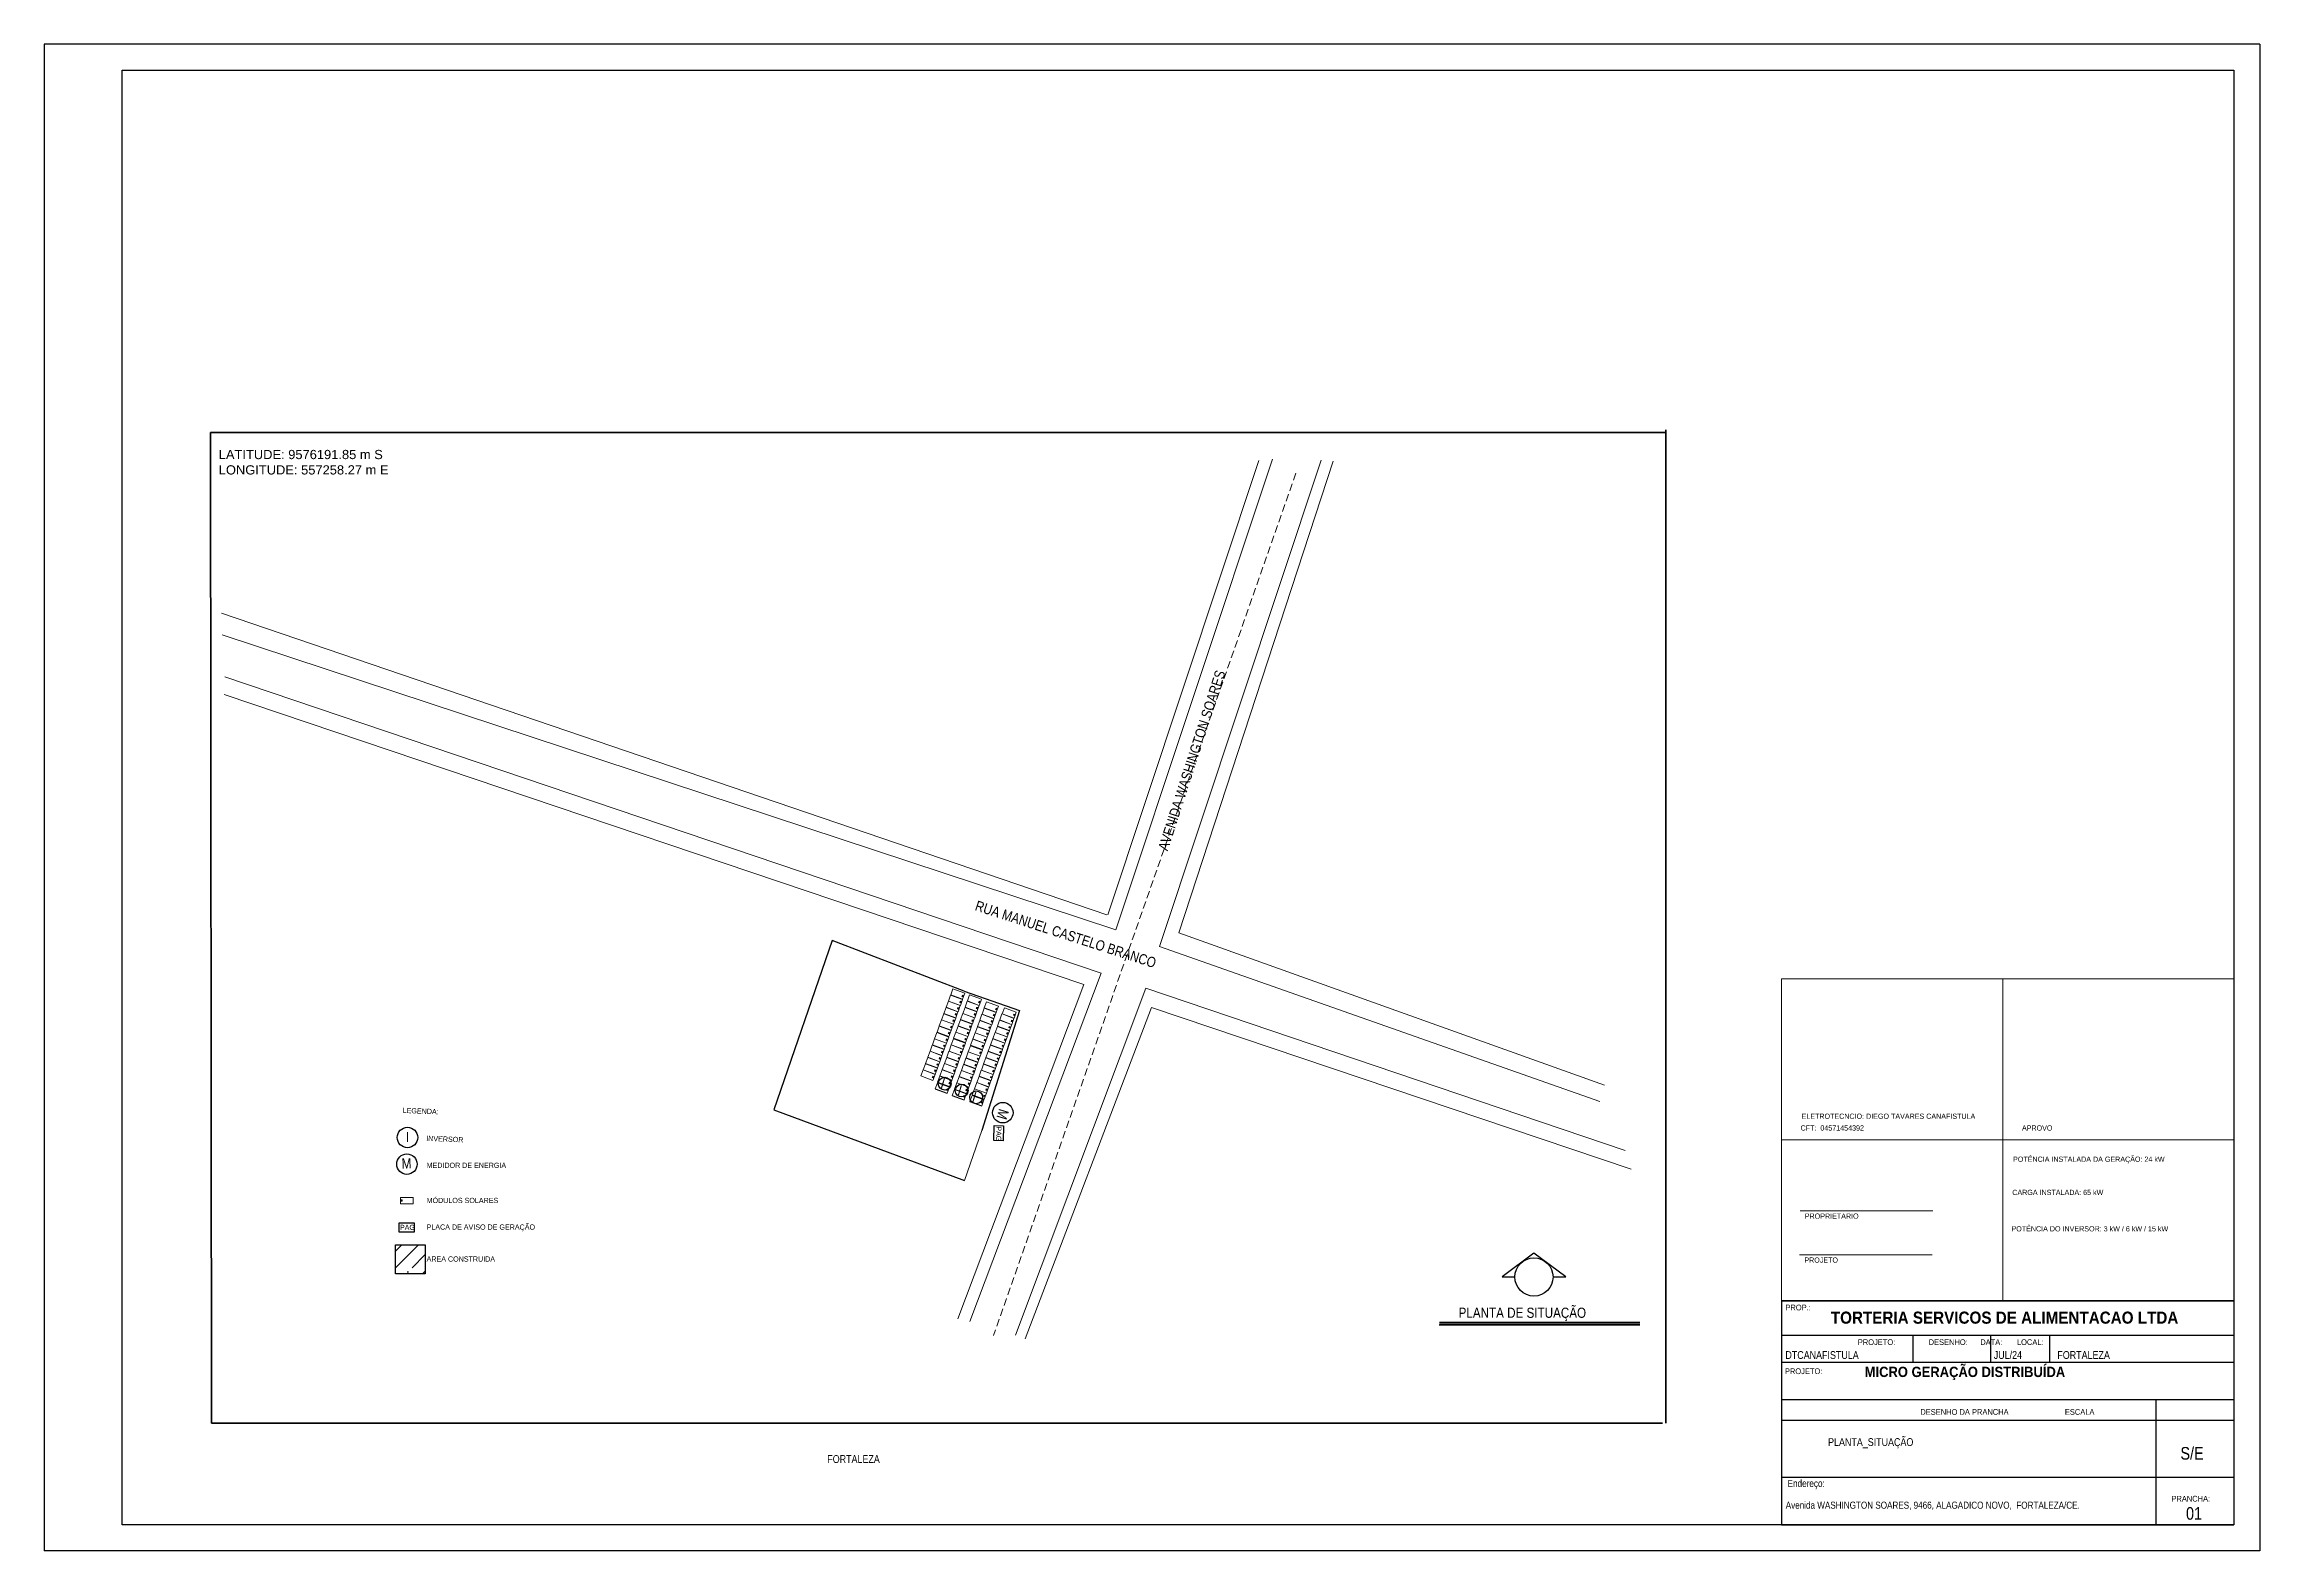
# Model space of a CAD drawing. Header units: millimetres. Extents: x -337670422 to 400479, y -429719 to 319704014.
# Drawn here: x -337668995 to -337668394, y 319703604 to 319704012 of the extents above; entities that cross this region are included whole.
import ezdxf
from ezdxf.enums import TextEntityAlignment as Align

# ---------------------------------------------------------------- set-up
doc = ezdxf.new("R2010")
doc.units = ezdxf.units.MM
doc.linetypes.add('DASHED', pattern=[0.75, 0.5, -0.25])
for name, color, linetype in [('03.el_linha_de_chamada', 1, 'Continuous'), ('Arq_Alvenaria', 7, 'Continuous'), ('CERC1', 130, 'Continuous'), ('LAYER1', 1, 'Continuous')]:
    doc.layers.add(name, color=color, linetype=linetype)
for name, color, linetype, lineweight in [('AMARELA', 2, 'Continuous', 25), ('AZUL', 5, 'Continuous', 50), ('BRANCO', 7, 'Continuous', 15), ('MAGENTA', 6, 'Continuous', 60), ('VERDE', 3, 'Continuous', 30), ('VERMELHA', 1, 'Continuous', 9)]:
    doc.layers.add(name, color=color, linetype=linetype, lineweight=lineweight)
doc.styles.add('PEQ100', font='', dxfattribs={"height": 0.15})
doc.styles.add('ROMANS', font='techl___.ttf', dxfattribs={"height": 1.5})
doc.styles.get("Standard").update_dxf_attribs({"font": 'arial.ttf'})
doc.styles.add('SWIS', font='swissbi.ttf', dxfattribs={"width": 0.9})
doc.styles.get('PEQ100').set_extended_font_data('Arial Narrow')

msp = doc.modelspace()

# ---------------------------------------------------------------- hatches: boundary and pattern name
at = {"lineweight": 15, "true_color": 0x000000}
h = msp.add_hatch(color=18, dxfattribs=at)
h.dxf.hatch_style = 1
h.paths.add_polyline_path([(-337668747.22, 319703750.77), (-337668746.99, 319703750.69), (-337668746.86, 319703751.03), (-337668747.1, 319703751.11)])
h = msp.add_hatch(color=18, dxfattribs=at)
h.dxf.hatch_style = 1
h.paths.add_polyline_path([(-337668746.61, 319703752.46), (-337668746.37, 319703752.37), (-337668746.24, 319703752.71), (-337668746.48, 319703752.8)])
h = msp.add_hatch(color=18, dxfattribs=at)
h.dxf.hatch_style = 1
h.paths.add_polyline_path([(-337668746, 319703754.12), (-337668745.76, 319703754.03), (-337668745.64, 319703754.37), (-337668745.88, 319703754.46)])
h = msp.add_hatch(color=18, dxfattribs=at)
h.dxf.hatch_style = 1
h.paths.add_polyline_path([(-337668742.1, 319703750.8), (-337668741.86, 319703750.72), (-337668741.73, 319703751.06), (-337668741.97, 319703751.14)])
h = msp.add_hatch(color=18, dxfattribs=at)
h.dxf.hatch_style = 1
h.paths.add_polyline_path([(-337668741.49, 319703752.46), (-337668741.25, 319703752.38), (-337668741.13, 319703752.72), (-337668741.37, 319703752.8)])
h = msp.add_hatch(color=18, dxfattribs=at)
h.dxf.hatch_style = 1
h.paths.add_polyline_path([(-337668749.08, 319703745.72), (-337668748.84, 319703745.63), (-337668748.72, 319703745.97), (-337668748.95, 319703746.06)])
h = msp.add_hatch(color=18, dxfattribs=at)
h.dxf.hatch_style = 1
h.paths.add_polyline_path([(-337668748.46, 319703747.4), (-337668748.22, 319703747.32), (-337668748.1, 319703747.66), (-337668748.34, 319703747.74)])
h = msp.add_hatch(color=18, dxfattribs=at)
h.dxf.hatch_style = 1
h.paths.add_polyline_path([(-337668747.84, 319703749.09), (-337668747.6, 319703749), (-337668747.48, 319703749.34), (-337668747.72, 319703749.43)])
h = msp.add_hatch(color=18, dxfattribs=at)
h.dxf.hatch_style = 1
h.paths.add_polyline_path([(-337668743.95, 319703745.75), (-337668743.71, 319703745.66), (-337668743.59, 319703746), (-337668743.83, 319703746.09)])
h = msp.add_hatch(color=18, dxfattribs=at)
h.dxf.hatch_style = 1
h.paths.add_polyline_path([(-337668743.33, 319703747.43), (-337668743.1, 319703747.35), (-337668742.97, 319703747.69), (-337668743.21, 319703747.77)])
h = msp.add_hatch(color=18, dxfattribs=at)
h.dxf.hatch_style = 1
h.paths.add_polyline_path([(-337668742.72, 319703749.12), (-337668742.48, 319703749.03), (-337668742.35, 319703749.37), (-337668742.59, 319703749.46)])
h = msp.add_hatch(color=18, dxfattribs=at)
h.dxf.hatch_style = 1
h.paths.add_polyline_path([(-337668738.73, 319703745.56), (-337668738.49, 319703745.47), (-337668738.37, 319703745.81), (-337668738.61, 319703745.9)])
h = msp.add_hatch(color=18, dxfattribs=at)
h.dxf.hatch_style = 1
h.paths.add_polyline_path([(-337668738.11, 319703747.25), (-337668737.87, 319703747.16), (-337668737.75, 319703747.5), (-337668737.99, 319703747.59)])
h = msp.add_hatch(color=18, dxfattribs=at)
h.dxf.hatch_style = 1
h.paths.add_polyline_path([(-337668737.49, 319703748.93), (-337668737.26, 319703748.84), (-337668737.13, 319703749.18), (-337668737.37, 319703749.27)])
h = msp.add_hatch(color=18, dxfattribs=at)
h.dxf.hatch_style = 1
h.paths.add_polyline_path([(-337668736.89, 319703750.59), (-337668736.65, 319703750.5), (-337668736.52, 319703750.84), (-337668736.76, 319703750.93)])
h = msp.add_hatch(color=18, dxfattribs=at)
h.dxf.hatch_style = 1
h.paths.add_polyline_path([(-337668733.29, 319703745.64), (-337668733.05, 319703745.56), (-337668732.92, 319703745.9), (-337668733.16, 319703745.98)])
h = msp.add_hatch(color=18, dxfattribs=at)
h.dxf.hatch_style = 1
h.paths.add_polyline_path([(-337668732.67, 319703747.33), (-337668732.43, 319703747.24), (-337668732.31, 319703747.58), (-337668732.54, 319703747.67)])
h = msp.add_hatch(color=18, dxfattribs=at)
h.dxf.hatch_style = 1
h.paths.add_polyline_path([(-337668732.06, 319703748.99), (-337668731.82, 319703748.9), (-337668731.7, 319703749.24), (-337668731.94, 319703749.33)])
h = msp.add_hatch(color=18, dxfattribs=at)
h.dxf.hatch_style = 1
h.paths.add_polyline_path([(-337668751.57, 319703738.9), (-337668751.33, 319703738.81), (-337668751.21, 319703739.15), (-337668751.45, 319703739.24)])
h = msp.add_hatch(color=18, dxfattribs=at)
h.dxf.hatch_style = 1
h.paths.add_polyline_path([(-337668750.95, 319703740.58), (-337668750.72, 319703740.49), (-337668750.59, 319703740.83), (-337668750.83, 319703740.92)])
h = msp.add_hatch(color=18, dxfattribs=at)
h.dxf.hatch_style = 1
h.paths.add_polyline_path([(-337668750.34, 319703742.27), (-337668750.1, 319703742.18), (-337668749.97, 319703742.52), (-337668750.21, 319703742.61)])
h = msp.add_hatch(color=18, dxfattribs=at)
h.dxf.hatch_style = 1
h.paths.add_polyline_path([(-337668749.7, 319703744.03), (-337668749.46, 319703743.95), (-337668749.33, 319703744.29), (-337668749.57, 319703744.37)])
h = msp.add_hatch(color=18, dxfattribs=at)
h.dxf.hatch_style = 1
h.paths.add_polyline_path([(-337668746.45, 319703738.93), (-337668746.21, 319703738.84), (-337668746.08, 319703739.18), (-337668746.32, 319703739.27)])
h = msp.add_hatch(color=18, dxfattribs=at)
h.dxf.hatch_style = 1
h.paths.add_polyline_path([(-337668745.83, 319703740.61), (-337668745.59, 319703740.52), (-337668745.46, 319703740.86), (-337668745.7, 319703740.95)])
h = msp.add_hatch(color=18, dxfattribs=at)
h.dxf.hatch_style = 1
h.paths.add_polyline_path([(-337668745.19, 319703742.38), (-337668744.95, 319703742.29), (-337668744.83, 319703742.63), (-337668745.06, 319703742.72)])
h = msp.add_hatch(color=18, dxfattribs=at)
h.dxf.hatch_style = 1
h.paths.add_polyline_path([(-337668744.57, 319703744.06), (-337668744.33, 319703743.98), (-337668744.21, 319703744.32), (-337668744.45, 319703744.4)])
h = msp.add_hatch(color=18, dxfattribs=at)
h.dxf.hatch_style = 1
h.paths.add_polyline_path([(-337668741.22, 319703738.74), (-337668740.99, 319703738.65), (-337668740.86, 319703738.99), (-337668741.1, 319703739.08)])
h = msp.add_hatch(color=18, dxfattribs=at)
h.dxf.hatch_style = 1
h.paths.add_polyline_path([(-337668740.59, 319703740.51), (-337668740.35, 319703740.42), (-337668740.22, 319703740.76), (-337668740.46, 319703740.85)])
h = msp.add_hatch(color=18, dxfattribs=at)
h.dxf.hatch_style = 1
h.paths.add_polyline_path([(-337668739.97, 319703742.19), (-337668739.73, 319703742.1), (-337668739.6, 319703742.44), (-337668739.84, 319703742.53)])
h = msp.add_hatch(color=18, dxfattribs=at)
h.dxf.hatch_style = 1
h.paths.add_polyline_path([(-337668739.35, 319703743.88), (-337668739.11, 319703743.79), (-337668738.99, 319703744.13), (-337668739.22, 319703744.22)])
h = msp.add_hatch(color=18, dxfattribs=at)
h.dxf.hatch_style = 1
h.paths.add_polyline_path([(-337668735.8, 319703738.91), (-337668735.56, 319703738.82), (-337668735.44, 319703739.16), (-337668735.68, 319703739.25)])
h = msp.add_hatch(color=18, dxfattribs=at)
h.dxf.hatch_style = 1
h.paths.add_polyline_path([(-337668735.14, 319703740.59), (-337668734.9, 319703740.5), (-337668734.78, 319703740.84), (-337668735.02, 319703740.93)])
h = msp.add_hatch(color=18, dxfattribs=at)
h.dxf.hatch_style = 1
h.paths.add_polyline_path([(-337668734.52, 319703742.27), (-337668734.29, 319703742.19), (-337668734.16, 319703742.53), (-337668734.4, 319703742.61)])
h = msp.add_hatch(color=18, dxfattribs=at)
h.dxf.hatch_style = 1
h.paths.add_polyline_path([(-337668733.91, 319703743.96), (-337668733.67, 319703743.87), (-337668733.54, 319703744.21), (-337668733.78, 319703744.3)])
h = msp.add_hatch(color=18, dxfattribs=at)
h.dxf.hatch_style = 1
h.paths.add_polyline_path([(-337668753.43, 319703733.84), (-337668753.19, 319703733.75), (-337668753.06, 319703734.09), (-337668753.3, 319703734.18)])
h = msp.add_hatch(color=18, dxfattribs=at)
h.dxf.hatch_style = 1
h.paths.add_polyline_path([(-337668752.81, 319703735.53), (-337668752.57, 319703735.44), (-337668752.45, 319703735.78), (-337668752.68, 319703735.87)])
h = msp.add_hatch(color=18, dxfattribs=at)
h.dxf.hatch_style = 1
h.paths.add_polyline_path([(-337668752.19, 319703737.21), (-337668751.95, 319703737.12), (-337668751.83, 319703737.46), (-337668752.07, 319703737.55)])
h = msp.add_hatch(color=18, dxfattribs=at)
h.dxf.hatch_style = 1
h.paths.add_polyline_path([(-337668748.3, 319703733.87), (-337668748.06, 319703733.78), (-337668747.94, 319703734.12), (-337668748.18, 319703734.21)])
h = msp.add_hatch(color=18, dxfattribs=at)
h.dxf.hatch_style = 1
h.paths.add_polyline_path([(-337668747.68, 319703735.56), (-337668747.44, 319703735.47), (-337668747.32, 319703735.81), (-337668747.56, 319703735.9)])
h = msp.add_hatch(color=18, dxfattribs=at)
h.dxf.hatch_style = 1
h.paths.add_polyline_path([(-337668747.06, 319703737.24), (-337668746.83, 319703737.15), (-337668746.7, 319703737.49), (-337668746.94, 319703737.58)])
h = msp.add_hatch(color=18, dxfattribs=at)
h.dxf.hatch_style = 1
h.paths.add_polyline_path([(-337668743.08, 319703733.68), (-337668742.84, 319703733.6), (-337668742.72, 319703733.94), (-337668742.95, 319703734.02)])
h = msp.add_hatch(color=18, dxfattribs=at)
h.dxf.hatch_style = 1
h.paths.add_polyline_path([(-337668742.46, 319703735.37), (-337668742.22, 319703735.28), (-337668742.1, 319703735.62), (-337668742.34, 319703735.71)])
h = msp.add_hatch(color=18, dxfattribs=at)
h.dxf.hatch_style = 1
h.paths.add_polyline_path([(-337668741.84, 319703737.05), (-337668741.6, 319703736.97), (-337668741.48, 319703737.31), (-337668741.72, 319703737.39)])
h = msp.add_hatch(color=18, dxfattribs=at)
h.dxf.hatch_style = 1
h.paths.add_polyline_path([(-337668737.68, 319703733.77), (-337668737.44, 319703733.68), (-337668737.31, 319703734.02), (-337668737.55, 319703734.11)])
h = msp.add_hatch(color=18, dxfattribs=at)
h.dxf.hatch_style = 1
h.paths.add_polyline_path([(-337668737.06, 319703735.46), (-337668736.82, 319703735.37), (-337668736.7, 319703735.71), (-337668736.93, 319703735.8)])
h = msp.add_hatch(color=18, dxfattribs=at)
h.dxf.hatch_style = 1
h.paths.add_polyline_path([(-337668736.44, 319703737.14), (-337668736.2, 319703737.05), (-337668736.08, 319703737.39), (-337668736.32, 319703737.48)])
h = msp.add_hatch(color=18, dxfattribs=at)
h.dxf.hatch_style = 1
h.paths.add_polyline_path([(-337668754.05, 319703732.16), (-337668753.81, 319703732.07), (-337668753.68, 319703732.41), (-337668753.92, 319703732.5)])
h = msp.add_hatch(color=18, dxfattribs=at)
h.dxf.hatch_style = 1
h.paths.add_polyline_path([(-337668750.19, 319703728.66), (-337668749.95, 319703728.57), (-337668749.83, 319703728.91), (-337668750.06, 319703729)])
h = msp.add_hatch(color=18, dxfattribs=at)
h.dxf.hatch_style = 1
h.paths.add_polyline_path([(-337668749.54, 319703730.5), (-337668749.3, 319703730.41), (-337668749.17, 319703730.75), (-337668749.41, 319703730.84)])
h = msp.add_hatch(color=18, dxfattribs=at)
h.dxf.hatch_style = 1
h.paths.add_polyline_path([(-337668748.92, 319703732.19), (-337668748.68, 319703732.1), (-337668748.56, 319703732.44), (-337668748.79, 319703732.53)])
h = msp.add_hatch(color=18, dxfattribs=at)
h.dxf.hatch_style = 1
h.paths.add_polyline_path([(-337668745.59, 319703726.87), (-337668745.35, 319703726.78), (-337668745.22, 319703727.12), (-337668745.46, 319703727.21)])
h = msp.add_hatch(color=18, dxfattribs=at)
h.dxf.hatch_style = 1
h.paths.add_polyline_path([(-337668744.93, 319703728.63), (-337668744.7, 319703728.54), (-337668744.57, 319703728.88), (-337668744.81, 319703728.97)])
h = msp.add_hatch(color=18, dxfattribs=at)
h.dxf.hatch_style = 1
h.paths.add_polyline_path([(-337668744.32, 319703730.31), (-337668744.08, 319703730.23), (-337668743.95, 319703730.57), (-337668744.19, 319703730.65)])
h = msp.add_hatch(color=18, dxfattribs=at)
h.dxf.hatch_style = 1
h.paths.add_polyline_path([(-337668743.7, 319703732), (-337668743.46, 319703731.91), (-337668743.33, 319703732.25), (-337668743.57, 319703732.34)])
h = msp.add_hatch(color=18, dxfattribs=at)
h.dxf.hatch_style = 1
h.paths.add_polyline_path([(-337668740.15, 319703727.03), (-337668739.91, 319703726.94), (-337668739.79, 319703727.28), (-337668740.03, 319703727.37)])
h = msp.add_hatch(color=18, dxfattribs=at)
h.dxf.hatch_style = 1
h.paths.add_polyline_path([(-337668739.53, 319703728.72), (-337668739.29, 319703728.63), (-337668739.17, 319703728.97), (-337668739.41, 319703729.06)])
h = msp.add_hatch(color=18, dxfattribs=at)
h.dxf.hatch_style = 1
h.paths.add_polyline_path([(-337668738.91, 319703730.4), (-337668738.68, 319703730.31), (-337668738.55, 319703730.65), (-337668738.79, 319703730.74)])
h = msp.add_hatch(color=18, dxfattribs=at)
h.dxf.hatch_style = 1
h.paths.add_polyline_path([(-337668738.3, 319703732.09), (-337668738.06, 319703732), (-337668737.93, 319703732.34), (-337668738.17, 319703732.43)])
h = msp.add_hatch(color=18, dxfattribs=at)
h.dxf.hatch_style = 1
h.paths.add_polyline_path([(-337668740.8, 319703725.26), (-337668740.56, 319703725.17), (-337668740.44, 319703725.51), (-337668740.68, 319703725.6)])
h = msp.add_hatch(color=18, dxfattribs=at)
h.dxf.hatch_style = 1
h.paths.add_polyline_path([(-337668897.68, 319703698.94), (-337668897.93, 319703698.94), (-337668897.93, 319703698.58), (-337668897.68, 319703698.58)])
at = {"layer": 'Arq_Alvenaria'}
h = msp.add_hatch(dxfattribs=at)
h.set_pattern_fill('ANSI35', color=256)
h.set_pattern_definition([(45, (-337674646.852, 319701130.161), (-4.490128, 4.490128), []), (45, (-337674642.362, 319701130.161), (-4.490128, 4.490128), [7.9375, -1.5875, 0, -1.5875])])
h.paths.add_polyline_path([(-337668891.4, 319703686.81), (-337668899.49, 319703686.81), (-337668899.49, 319703678.92), (-337668891.4, 319703678.92)])

# ---------------------------------------------------------------- linework, layer by layer
at = {"color": 1}
for p, q in [((-337668994.64, 319704012.18), (-337668994.64, 319703603.86)), ((-337668394.35, 319704012.18), (-337668994.64, 319704012.18)), ((-337668394.35, 319704012.18), (-337668394.35, 319703603.86)), ((-337668394.35, 319703603.86), (-337668994.64, 319703603.86))]:
    msp.add_line(p, q, dxfattribs=at)
at = {"color": 4, "lineweight": 15}
for p, q in [((-337668750.89, 319703749.46), (-337668750.29, 319703751.1)), ((-337668750.29, 319703751.1), (-337668747.07, 319703749.92)), ((-337668750.27, 319703751.15), (-337668749.67, 319703752.78)), ((-337668747.05, 319703749.96), (-337668750.27, 319703751.15)), ((-337668749.67, 319703752.78), (-337668746.45, 319703751.6)), ((-337668749.66, 319703752.83), (-337668749.06, 319703754.47)), ((-337668746.43, 319703751.65), (-337668749.66, 319703752.83)), ((-337668749.06, 319703754.47), (-337668745.83, 319703753.29)), ((-337668749.04, 319703754.52), (-337668748.44, 319703756.15)), ((-337668745.81, 319703753.33), (-337668749.04, 319703754.52)), ((-337668748.44, 319703756.15), (-337668745.21, 319703754.97)), ((-337668746.45, 319703751.6), (-337668747.05, 319703749.96)), ((-337668745.83, 319703753.29), (-337668746.43, 319703751.65)), ((-337668745.22, 319703754.97), (-337668745.82, 319703753.33)), ((-337668745.77, 319703749.49), (-337668745.16, 319703751.13)), ((-337668745.16, 319703751.13), (-337668741.94, 319703749.95)), ((-337668745.15, 319703751.18), (-337668744.55, 319703752.81)), ((-337668741.92, 319703750), (-337668745.15, 319703751.18)), ((-337668744.55, 319703752.81), (-337668741.32, 319703751.63)), ((-337668744.53, 319703752.86), (-337668743.93, 319703754.5)), ((-337668741.3, 319703751.68), (-337668744.53, 319703752.86)), ((-337668743.93, 319703754.5), (-337668740.7, 319703753.32)), ((-337668741.32, 319703751.63), (-337668741.92, 319703750)), ((-337668740.71, 319703753.31), (-337668741.31, 319703751.68)), ((-337668739.93, 319703750.99), (-337668739.32, 319703752.63)), ((-337668739.32, 319703752.63), (-337668736.1, 319703751.44)), ((-337668736.1, 319703751.44), (-337668736.71, 319703749.81)), ((-337668735.1, 319703749.39), (-337668734.5, 319703751.02)), ((-337668734.5, 319703751.02), (-337668731.27, 319703749.84)), ((-337668752.75, 319703744.41), (-337668752.15, 319703746.04)), ((-337668752.15, 319703746.04), (-337668748.92, 319703744.86)), ((-337668752.13, 319703746.09), (-337668751.53, 319703747.73)), ((-337668748.9, 319703744.91), (-337668752.13, 319703746.09)), ((-337668751.53, 319703747.73), (-337668748.3, 319703746.55)), ((-337668751.51, 319703747.78), (-337668750.91, 319703749.41)), ((-337668748.29, 319703746.59), (-337668751.51, 319703747.78)), ((-337668750.91, 319703749.41), (-337668747.69, 319703748.23)), ((-337668747.67, 319703748.28), (-337668750.89, 319703749.46)), ((-337668748.3, 319703746.55), (-337668748.9, 319703744.91)), ((-337668747.69, 319703748.23), (-337668748.29, 319703746.59)), ((-337668747.07, 319703749.92), (-337668747.67, 319703748.28)), ((-337668747.62, 319703744.44), (-337668747.02, 319703746.07)), ((-337668747.02, 319703746.07), (-337668743.8, 319703744.89)), ((-337668747, 319703746.12), (-337668746.4, 319703747.76)), ((-337668743.78, 319703744.94), (-337668747, 319703746.12)), ((-337668746.4, 319703747.76), (-337668743.18, 319703746.58)), ((-337668746.38, 319703747.81), (-337668745.78, 319703749.44)), ((-337668743.16, 319703746.63), (-337668746.38, 319703747.81)), ((-337668745.78, 319703749.44), (-337668742.56, 319703748.26)), ((-337668742.54, 319703748.31), (-337668745.77, 319703749.49)), ((-337668743.18, 319703746.58), (-337668743.78, 319703744.94)), ((-337668742.56, 319703748.26), (-337668743.16, 319703746.63)), ((-337668741.94, 319703749.95), (-337668742.54, 319703748.31)), ((-337668742.4, 319703744.25), (-337668741.8, 319703745.89)), ((-337668741.8, 319703745.89), (-337668738.57, 319703744.7)), ((-337668741.78, 319703745.94), (-337668741.18, 319703747.57)), ((-337668738.56, 319703744.75), (-337668741.78, 319703745.94)), ((-337668741.18, 319703747.57), (-337668737.95, 319703746.39)), ((-337668741.16, 319703747.62), (-337668740.56, 319703749.26)), ((-337668737.94, 319703746.44), (-337668741.16, 319703747.62)), ((-337668740.56, 319703749.26), (-337668737.34, 319703748.07)), ((-337668740.54, 319703749.31), (-337668739.94, 319703750.94)), ((-337668737.32, 319703748.12), (-337668740.54, 319703749.31)), ((-337668739.94, 319703750.94), (-337668736.72, 319703749.76)), ((-337668736.7, 319703749.81), (-337668739.93, 319703750.99)), ((-337668737.95, 319703746.39), (-337668738.56, 319703744.75)), ((-337668737.34, 319703748.07), (-337668737.94, 319703746.44)), ((-337668736.72, 319703749.76), (-337668737.32, 319703748.12)), ((-337668737, 319703744.34), (-337668736.4, 319703745.97)), ((-337668736.4, 319703745.97), (-337668733.17, 319703744.79)), ((-337668736.38, 319703746.02), (-337668735.78, 319703747.66)), ((-337668733.15, 319703744.84), (-337668736.38, 319703746.02)), ((-337668735.78, 319703747.66), (-337668732.55, 319703746.48)), ((-337668735.76, 319703747.71), (-337668735.16, 319703749.34)), ((-337668732.54, 319703746.52), (-337668735.76, 319703747.71)), ((-337668735.12, 319703749.34), (-337668731.89, 319703748.16)), ((-337668731.87, 319703748.21), (-337668735.1, 319703749.39)), ((-337668732.51, 319703746.47), (-337668733.11, 319703744.84)), ((-337668731.89, 319703748.16), (-337668732.49, 319703746.52)), ((-337668731.28, 319703749.84), (-337668731.88, 319703748.2)), ((-337668755.24, 319703737.59), (-337668754.64, 319703739.22)), ((-337668754.64, 319703739.22), (-337668751.42, 319703738.04)), ((-337668754.62, 319703739.27), (-337668754.02, 319703740.91)), ((-337668751.4, 319703738.09), (-337668754.62, 319703739.27)), ((-337668754.02, 319703740.91), (-337668750.8, 319703739.72)), ((-337668754, 319703740.96), (-337668753.4, 319703742.59)), ((-337668750.78, 319703739.77), (-337668754, 319703740.96)), ((-337668753.4, 319703742.59), (-337668750.18, 319703741.41)), ((-337668753.39, 319703742.64), (-337668752.79, 319703744.28)), ((-337668750.16, 319703741.46), (-337668753.39, 319703742.64)), ((-337668752.79, 319703744.28), (-337668749.56, 319703743.09)), ((-337668749.52, 319703743.22), (-337668752.75, 319703744.41)), ((-337668750.8, 319703739.72), (-337668751.4, 319703738.09)), ((-337668750.18, 319703741.41), (-337668750.78, 319703739.77)), ((-337668749.56, 319703743.09), (-337668750.16, 319703741.46)), ((-337668750.11, 319703737.62), (-337668749.51, 319703739.25)), ((-337668748.92, 319703744.86), (-337668749.52, 319703743.22)), ((-337668749.51, 319703739.25), (-337668746.29, 319703738.07)), ((-337668749.5, 319703739.3), (-337668748.9, 319703740.94)), ((-337668746.27, 319703738.12), (-337668749.5, 319703739.3)), ((-337668748.9, 319703740.94), (-337668745.67, 319703739.75)), ((-337668748.88, 319703740.99), (-337668748.28, 319703742.62)), ((-337668745.65, 319703739.8), (-337668748.88, 319703740.99)), ((-337668748.28, 319703742.62), (-337668745.05, 319703741.44)), ((-337668748.24, 319703742.75), (-337668747.64, 319703744.39)), ((-337668745.01, 319703741.57), (-337668748.24, 319703742.75)), ((-337668747.64, 319703744.39), (-337668744.41, 319703743.21)), ((-337668744.4, 319703743.25), (-337668747.62, 319703744.44)), ((-337668745.67, 319703739.75), (-337668746.27, 319703738.12)), ((-337668745.05, 319703741.44), (-337668745.65, 319703739.8)), ((-337668744.41, 319703743.21), (-337668745.01, 319703741.57)), ((-337668744.89, 319703737.43), (-337668744.29, 319703739.06)), ((-337668743.8, 319703744.89), (-337668744.4, 319703743.25)), ((-337668744.29, 319703739.06), (-337668741.07, 319703737.88)), ((-337668744.27, 319703739.11), (-337668743.67, 319703740.75)), ((-337668741.05, 319703737.93), (-337668744.27, 319703739.11)), ((-337668743.67, 319703740.75), (-337668740.45, 319703739.57)), ((-337668743.64, 319703740.88), (-337668743.04, 319703742.52)), ((-337668740.41, 319703739.7), (-337668743.64, 319703740.88)), ((-337668743.04, 319703742.52), (-337668739.81, 319703741.33)), ((-337668743.02, 319703742.57), (-337668742.42, 319703744.2)), ((-337668739.79, 319703741.38), (-337668743.02, 319703742.57)), ((-337668742.42, 319703744.2), (-337668739.19, 319703743.02)), ((-337668739.17, 319703743.07), (-337668742.4, 319703744.25)), ((-337668740.45, 319703739.57), (-337668741.05, 319703737.93)), ((-337668739.81, 319703741.33), (-337668740.41, 319703739.7)), ((-337668739.19, 319703743.02), (-337668739.79, 319703741.38)), ((-337668739.49, 319703737.52), (-337668738.89, 319703739.15)), ((-337668738.57, 319703744.7), (-337668739.17, 319703743.07)), ((-337668738.89, 319703739.15), (-337668735.67, 319703737.97)), ((-337668738.85, 319703739.28), (-337668738.25, 319703740.92)), ((-337668735.63, 319703738.1), (-337668738.85, 319703739.28)), ((-337668738.25, 319703740.92), (-337668735.03, 319703739.73)), ((-337668738.23, 319703740.97), (-337668737.63, 319703742.6)), ((-337668735.01, 319703739.78), (-337668738.23, 319703740.97)), ((-337668737.63, 319703742.6), (-337668734.41, 319703741.42)), ((-337668737.62, 319703742.65), (-337668737.02, 319703744.29)), ((-337668734.39, 319703741.47), (-337668737.62, 319703742.65)), ((-337668737.02, 319703744.29), (-337668733.79, 319703743.11)), ((-337668733.77, 319703743.15), (-337668737, 319703744.34)), ((-337668734.99, 319703739.73), (-337668735.59, 319703738.09)), ((-337668734.37, 319703741.42), (-337668734.97, 319703739.78)), ((-337668733.75, 319703743.1), (-337668734.35, 319703741.47)), ((-337668733.13, 319703744.79), (-337668733.73, 319703743.15)), ((-337668757.1, 319703732.53), (-337668756.5, 319703734.17)), ((-337668756.5, 319703734.17), (-337668753.27, 319703732.98)), ((-337668756.48, 319703734.22), (-337668755.88, 319703735.85)), ((-337668753.25, 319703733.03), (-337668756.48, 319703734.22)), ((-337668755.88, 319703735.85), (-337668752.65, 319703734.67)), ((-337668755.86, 319703735.9), (-337668755.26, 319703737.54)), ((-337668752.63, 319703734.72), (-337668755.86, 319703735.9)), ((-337668755.26, 319703737.54), (-337668752.03, 319703736.35)), ((-337668752.02, 319703736.4), (-337668755.24, 319703737.59)), ((-337668752.65, 319703734.67), (-337668753.25, 319703733.03)), ((-337668752.03, 319703736.35), (-337668752.63, 319703734.72)), ((-337668751.42, 319703738.04), (-337668752.02, 319703736.4)), ((-337668751.97, 319703732.56), (-337668751.37, 319703734.2)), ((-337668751.37, 319703734.2), (-337668748.14, 319703733.01)), ((-337668751.35, 319703734.25), (-337668750.75, 319703735.88)), ((-337668748.13, 319703733.06), (-337668751.35, 319703734.25)), ((-337668750.75, 319703735.88), (-337668747.53, 319703734.7)), ((-337668750.73, 319703735.93), (-337668750.13, 319703737.57)), ((-337668747.51, 319703734.75), (-337668750.73, 319703735.93)), ((-337668750.13, 319703737.57), (-337668746.91, 319703736.38)), ((-337668746.89, 319703736.43), (-337668750.11, 319703737.62)), ((-337668748.14, 319703733.01), (-337668748.74, 319703731.38)), ((-337668747.53, 319703734.7), (-337668748.13, 319703733.06)), ((-337668746.91, 319703736.38), (-337668747.51, 319703734.75)), ((-337668746.29, 319703738.07), (-337668746.89, 319703736.43)), ((-337668746.75, 319703732.37), (-337668746.15, 319703734.01)), ((-337668746.15, 319703734.01), (-337668742.92, 319703732.83)), ((-337668746.13, 319703734.06), (-337668745.53, 319703735.69)), ((-337668742.9, 319703732.88), (-337668746.13, 319703734.06)), ((-337668745.53, 319703735.69), (-337668742.3, 319703734.51)), ((-337668745.51, 319703735.74), (-337668744.91, 319703737.38)), ((-337668742.29, 319703734.56), (-337668745.51, 319703735.74)), ((-337668744.91, 319703737.38), (-337668741.69, 319703736.2)), ((-337668741.67, 319703736.25), (-337668744.89, 319703737.43)), ((-337668742.3, 319703734.51), (-337668742.9, 319703732.88)), ((-337668741.69, 319703736.2), (-337668742.29, 319703734.56)), ((-337668741.07, 319703737.88), (-337668741.67, 319703736.25)), ((-337668741.35, 319703732.46), (-337668740.75, 319703734.1)), ((-337668740.75, 319703734.1), (-337668737.52, 319703732.91)), ((-337668740.73, 319703734.15), (-337668740.13, 319703735.78)), ((-337668737.5, 319703732.96), (-337668740.73, 319703734.15)), ((-337668740.13, 319703735.78), (-337668736.9, 319703734.6)), ((-337668740.11, 319703735.83), (-337668739.51, 319703737.47)), ((-337668736.88, 319703734.65), (-337668740.11, 319703735.83)), ((-337668739.51, 319703737.47), (-337668736.28, 319703736.28)), ((-337668736.27, 319703736.33), (-337668739.49, 319703737.52)), ((-337668736.9, 319703734.6), (-337668737.5, 319703732.96)), ((-337668736.28, 319703736.28), (-337668736.88, 319703734.65)), ((-337668735.67, 319703737.97), (-337668736.27, 319703736.33)), ((-337668753.87, 319703731.35), (-337668757.1, 319703732.53)), ((-337668753.27, 319703732.98), (-337668753.87, 319703731.35)), ((-337668753.25, 319703728.94), (-337668750.02, 319703727.76)), ((-337668753.24, 319703729.04), (-337668752.64, 319703730.67)), ((-337668750.01, 319703727.85), (-337668753.24, 319703729.04)), ((-337668752.64, 319703730.67), (-337668749.41, 319703729.49)), ((-337668752.6, 319703730.78), (-337668749.37, 319703729.6)), ((-337668752.59, 319703730.88), (-337668751.99, 319703732.51)), ((-337668749.36, 319703729.69), (-337668752.59, 319703730.88)), ((-337668751.99, 319703732.51), (-337668748.76, 319703731.33)), ((-337668748.74, 319703731.38), (-337668751.97, 319703732.56)), ((-337668749.41, 319703729.49), (-337668750.01, 319703727.85)), ((-337668748.76, 319703731.33), (-337668749.36, 319703729.69)), ((-337668748.65, 319703727.15), (-337668745.42, 319703725.97)), ((-337668748.64, 319703727.25), (-337668748.03, 319703728.88)), ((-337668745.41, 319703726.06), (-337668748.64, 319703727.25)), ((-337668748.03, 319703728.88), (-337668744.81, 319703727.7)), ((-337668748, 319703728.91), (-337668744.77, 319703727.72)), ((-337668747.98, 319703729), (-337668747.38, 319703730.64)), ((-337668744.76, 319703727.82), (-337668747.98, 319703729)), ((-337668747.38, 319703730.64), (-337668744.16, 319703729.46)), ((-337668747.37, 319703730.69), (-337668746.77, 319703732.32)), ((-337668744.14, 319703729.5), (-337668747.37, 319703730.69)), ((-337668746.77, 319703732.32), (-337668743.54, 319703731.14)), ((-337668743.52, 319703731.19), (-337668746.75, 319703732.37)), ((-337668744.81, 319703727.7), (-337668745.41, 319703726.06)), ((-337668744.16, 319703729.46), (-337668744.76, 319703727.82)), ((-337668743.54, 319703731.14), (-337668744.14, 319703729.5)), ((-337668743.85, 319703725.63), (-337668743.25, 319703727.27)), ((-337668742.92, 319703732.83), (-337668743.52, 319703731.19)), ((-337668743.25, 319703727.27), (-337668740.03, 319703726.08)), ((-337668743.2, 319703727.41), (-337668742.6, 319703729.04)), ((-337668739.98, 319703726.22), (-337668743.2, 319703727.41)), ((-337668742.6, 319703729.04), (-337668739.38, 319703727.86)), ((-337668742.58, 319703729.09), (-337668741.98, 319703730.73)), ((-337668739.36, 319703727.91), (-337668742.58, 319703729.09)), ((-337668741.98, 319703730.73), (-337668738.76, 319703729.54)), ((-337668741.96, 319703730.78), (-337668741.36, 319703732.41)), ((-337668738.74, 319703729.59), (-337668741.96, 319703730.78)), ((-337668741.36, 319703732.41), (-337668738.14, 319703731.23)), ((-337668738.12, 319703731.28), (-337668741.35, 319703732.46)), ((-337668739.38, 319703727.86), (-337668739.98, 319703726.22)), ((-337668738.76, 319703729.54), (-337668739.36, 319703727.91)), ((-337668738.14, 319703731.23), (-337668738.74, 319703729.59)), ((-337668737.52, 319703732.91), (-337668738.12, 319703731.28)), ((-337668743.86, 319703725.54), (-337668740.64, 319703724.35)), ((-337668740.63, 319703724.45), (-337668743.85, 319703725.63)), ((-337668740.03, 319703726.08), (-337668740.63, 319703724.45)), ((-337668898.12, 319703697.9), (-337668898.12, 319703699.64)), ((-337668898.12, 319703699.64), (-337668894.69, 319703699.64)), ((-337668894.69, 319703697.9), (-337668898.12, 319703697.9)), ((-337668894.69, 319703699.64), (-337668894.69, 319703697.9))]:
    msp.add_line(p, q, dxfattribs=at)
for p, q in [((-337668745.41, 319703755.48), (-337668730.37, 319703750.3)), ((-337668730.37, 319703750.3), (-337668740.6, 319703717.8))]:
    msp.add_line(p, q)
at = {"color": 177, "lineweight": 15, "true_color": 0x293189}
for points in [[(-337668747.22, 319703750.77), (-337668747.1, 319703751.11), (-337668746.86, 319703751.03), (-337668746.99, 319703750.69)], [(-337668746.61, 319703752.46), (-337668746.48, 319703752.8), (-337668746.24, 319703752.71), (-337668746.37, 319703752.37)], [(-337668746, 319703754.12), (-337668745.88, 319703754.46), (-337668745.64, 319703754.37), (-337668745.76, 319703754.03)], [(-337668742.1, 319703750.8), (-337668741.97, 319703751.14), (-337668741.73, 319703751.06), (-337668741.86, 319703750.72)], [(-337668741.49, 319703752.46), (-337668741.37, 319703752.8), (-337668741.13, 319703752.72), (-337668741.25, 319703752.38)], [(-337668749.08, 319703745.72), (-337668748.95, 319703746.06), (-337668748.72, 319703745.97), (-337668748.84, 319703745.63)], [(-337668748.46, 319703747.4), (-337668748.34, 319703747.74), (-337668748.1, 319703747.66), (-337668748.22, 319703747.32)], [(-337668747.84, 319703749.09), (-337668747.72, 319703749.43), (-337668747.48, 319703749.34), (-337668747.6, 319703749)], [(-337668743.95, 319703745.75), (-337668743.83, 319703746.09), (-337668743.59, 319703746), (-337668743.71, 319703745.66)], [(-337668743.33, 319703747.43), (-337668743.21, 319703747.77), (-337668742.97, 319703747.69), (-337668743.1, 319703747.35)], [(-337668742.72, 319703749.12), (-337668742.59, 319703749.46), (-337668742.35, 319703749.37), (-337668742.48, 319703749.03)], [(-337668738.73, 319703745.56), (-337668738.61, 319703745.9), (-337668738.37, 319703745.81), (-337668738.49, 319703745.47)], [(-337668738.11, 319703747.25), (-337668737.99, 319703747.59), (-337668737.75, 319703747.5), (-337668737.87, 319703747.16)], [(-337668737.49, 319703748.93), (-337668737.37, 319703749.27), (-337668737.13, 319703749.18), (-337668737.26, 319703748.84)], [(-337668736.89, 319703750.59), (-337668736.76, 319703750.93), (-337668736.52, 319703750.84), (-337668736.65, 319703750.5)], [(-337668733.29, 319703745.64), (-337668733.16, 319703745.98), (-337668732.92, 319703745.9), (-337668733.05, 319703745.56)], [(-337668732.67, 319703747.33), (-337668732.54, 319703747.67), (-337668732.31, 319703747.58), (-337668732.43, 319703747.24)], [(-337668732.06, 319703748.99), (-337668731.94, 319703749.33), (-337668731.7, 319703749.24), (-337668731.82, 319703748.9)], [(-337668751.57, 319703738.9), (-337668751.45, 319703739.24), (-337668751.21, 319703739.15), (-337668751.33, 319703738.81)], [(-337668750.95, 319703740.58), (-337668750.83, 319703740.92), (-337668750.59, 319703740.83), (-337668750.72, 319703740.49)], [(-337668750.34, 319703742.27), (-337668750.21, 319703742.61), (-337668749.97, 319703742.52), (-337668750.1, 319703742.18)], [(-337668749.7, 319703744.03), (-337668749.57, 319703744.37), (-337668749.33, 319703744.29), (-337668749.46, 319703743.95)], [(-337668746.45, 319703738.93), (-337668746.32, 319703739.27), (-337668746.08, 319703739.18), (-337668746.21, 319703738.84)], [(-337668745.83, 319703740.61), (-337668745.7, 319703740.95), (-337668745.46, 319703740.86), (-337668745.59, 319703740.52)], [(-337668745.19, 319703742.38), (-337668745.06, 319703742.72), (-337668744.83, 319703742.63), (-337668744.95, 319703742.29)], [(-337668744.57, 319703744.06), (-337668744.45, 319703744.4), (-337668744.21, 319703744.32), (-337668744.33, 319703743.98)], [(-337668741.22, 319703738.74), (-337668741.1, 319703739.08), (-337668740.86, 319703738.99), (-337668740.99, 319703738.65)], [(-337668740.59, 319703740.51), (-337668740.46, 319703740.85), (-337668740.22, 319703740.76), (-337668740.35, 319703740.42)], [(-337668739.97, 319703742.19), (-337668739.84, 319703742.53), (-337668739.6, 319703742.44), (-337668739.73, 319703742.1)], [(-337668739.35, 319703743.88), (-337668739.22, 319703744.22), (-337668738.99, 319703744.13), (-337668739.11, 319703743.79)], [(-337668735.8, 319703738.91), (-337668735.68, 319703739.25), (-337668735.44, 319703739.16), (-337668735.56, 319703738.82)], [(-337668735.14, 319703740.59), (-337668735.02, 319703740.93), (-337668734.78, 319703740.84), (-337668734.9, 319703740.5)], [(-337668734.52, 319703742.27), (-337668734.4, 319703742.61), (-337668734.16, 319703742.53), (-337668734.29, 319703742.19)], [(-337668733.91, 319703743.96), (-337668733.78, 319703744.3), (-337668733.54, 319703744.21), (-337668733.67, 319703743.87)], [(-337668753.43, 319703733.84), (-337668753.3, 319703734.18), (-337668753.06, 319703734.09), (-337668753.19, 319703733.75)], [(-337668752.81, 319703735.53), (-337668752.68, 319703735.87), (-337668752.45, 319703735.78), (-337668752.57, 319703735.44)], [(-337668752.19, 319703737.21), (-337668752.07, 319703737.55), (-337668751.83, 319703737.46), (-337668751.95, 319703737.12)], [(-337668748.3, 319703733.87), (-337668748.18, 319703734.21), (-337668747.94, 319703734.12), (-337668748.06, 319703733.78)], [(-337668747.68, 319703735.56), (-337668747.56, 319703735.9), (-337668747.32, 319703735.81), (-337668747.44, 319703735.47)], [(-337668747.06, 319703737.24), (-337668746.94, 319703737.58), (-337668746.7, 319703737.49), (-337668746.83, 319703737.15)], [(-337668743.08, 319703733.68), (-337668742.95, 319703734.02), (-337668742.72, 319703733.94), (-337668742.84, 319703733.6)], [(-337668742.46, 319703735.37), (-337668742.34, 319703735.71), (-337668742.1, 319703735.62), (-337668742.22, 319703735.28)], [(-337668741.84, 319703737.05), (-337668741.72, 319703737.39), (-337668741.48, 319703737.31), (-337668741.6, 319703736.97)], [(-337668737.68, 319703733.77), (-337668737.55, 319703734.11), (-337668737.31, 319703734.02), (-337668737.44, 319703733.68)], [(-337668737.06, 319703735.46), (-337668736.93, 319703735.8), (-337668736.7, 319703735.71), (-337668736.82, 319703735.37)], [(-337668736.44, 319703737.14), (-337668736.32, 319703737.48), (-337668736.08, 319703737.39), (-337668736.2, 319703737.05)], [(-337668754.05, 319703732.16), (-337668753.92, 319703732.5), (-337668753.68, 319703732.41), (-337668753.81, 319703732.07)], [(-337668750.19, 319703728.66), (-337668750.06, 319703729), (-337668749.83, 319703728.91), (-337668749.95, 319703728.57)], [(-337668749.54, 319703730.5), (-337668749.41, 319703730.84), (-337668749.17, 319703730.75), (-337668749.3, 319703730.41)], [(-337668748.92, 319703732.19), (-337668748.79, 319703732.53), (-337668748.56, 319703732.44), (-337668748.68, 319703732.1)], [(-337668745.59, 319703726.87), (-337668745.46, 319703727.21), (-337668745.22, 319703727.12), (-337668745.35, 319703726.78)], [(-337668744.93, 319703728.63), (-337668744.81, 319703728.97), (-337668744.57, 319703728.88), (-337668744.7, 319703728.54)], [(-337668744.32, 319703730.31), (-337668744.19, 319703730.65), (-337668743.95, 319703730.57), (-337668744.08, 319703730.23)], [(-337668743.7, 319703732), (-337668743.57, 319703732.34), (-337668743.33, 319703732.25), (-337668743.46, 319703731.91)], [(-337668740.15, 319703727.03), (-337668740.03, 319703727.37), (-337668739.79, 319703727.28), (-337668739.91, 319703726.94)], [(-337668739.53, 319703728.72), (-337668739.41, 319703729.06), (-337668739.17, 319703728.97), (-337668739.29, 319703728.63)], [(-337668738.91, 319703730.4), (-337668738.79, 319703730.74), (-337668738.55, 319703730.65), (-337668738.68, 319703730.31)], [(-337668738.3, 319703732.09), (-337668738.17, 319703732.43), (-337668737.93, 319703732.34), (-337668738.06, 319703732)], [(-337668740.8, 319703725.26), (-337668740.68, 319703725.6), (-337668740.44, 319703725.51), (-337668740.56, 319703725.17)], [(-337668897.68, 319703698.94), (-337668897.68, 319703698.58), (-337668897.93, 319703698.58), (-337668897.93, 319703698.94)]]:
    msp.add_lwpolyline(points, close=True, dxfattribs=at)
at = {"layer": '03.el_linha_de_chamada'}
for centre, radius in [((-337668750.66, 319703730.45), 1.74), ((-337668746.05, 319703728.58), 1.74), ((-337668742.12, 319703726.76), 1.74), ((-337668734.93, 319703722.59), 2.77), ((-337668896.24, 319703715.86), 2.77), ((-337668896.39, 319703708.64), 2.77)]:
    msp.add_circle(centre, radius, dxfattribs=at)
at = {"layer": 'AMARELA'}
msp.add_line((-337668401.39, 319703610.9), (-337668523.89, 319703610.9), dxfattribs=at)
for points in [[(-337668734.76, 319703719.04), (-337668734.83, 319703715), (-337668737.31, 319703715.04), (-337668737.23, 319703719.09)], [(-337668898.45, 319703692.71), (-337668894.41, 319703692.71), (-337668894.41, 319703690.23), (-337668898.45, 319703690.23)]]:
    msp.add_lwpolyline(points, close=True, dxfattribs=at)
at = {"layer": 'Arq_Alvenaria'}
msp.add_lwpolyline([(-337668899.49, 319703686.81), (-337668891.4, 319703686.81), (-337668891.4, 319703678.92), (-337668899.49, 319703678.92)], close=True, dxfattribs=at)
at = {"layer": 'BRANCO', "color": 0, "linetype": 'DASHED', "ltscale": 4}
msp.add_line((-337668655.49, 319703895.9), (-337668737.45, 319703662.16), dxfattribs=at)
at = {"layer": 'BRANCO', "linetype": 'Continuous'}
msp.add_line((-337668740.6, 319703717.8), (-337668745.28, 319703704.22), dxfattribs=at)
at = {"layer": 'CERC1'}
for p, q in [((-337668781.12, 319703769.26), (-337668796.93, 319703723.34)), ((-337668745.41, 319703755.48), (-337668781.12, 319703769.26)), ((-337668796.93, 319703723.34), (-337668745.28, 319703704.22))]:
    msp.add_line(p, q, dxfattribs=at)
at = {"layer": 'LAYER1'}
for p, q in [((-337668973.52, 319703610.9), (-337668973.52, 319704005.14)), ((-337668973.52, 319704005.14), (-337668401.39, 319704005.14)), ((-337668401.39, 319704005.14), (-337668401.39, 319703610.9)), ((-337668488.69, 319703610.9), (-337668973.52, 319703610.9))]:
    msp.add_line(p, q, dxfattribs=at)
at = {"layer": 'MAGENTA'}
for p, q in [((-337668555.3, 319703907.68), (-337668555.3, 319703638.47)), ((-337668949.37, 319703638.47), (-337668949.59, 319703906.99)), ((-337668949.59, 319703906.99), (-337668555.3, 319703906.97)), ((-337668401.39, 319703671.58), (-337668523.89, 319703671.58)), ((-337668556.19, 319703638.47), (-337668949.37, 319703638.47)), ((-337668401.39, 319703610.9), (-337668523.89, 319703610.9))]:
    msp.add_line(p, q, dxfattribs=at)
at = {"layer": 'MAGENTA', "lineweight": -2}
msp.add_line((-337668523.89, 319703671.58), (-337668523.89, 319703610.9), dxfattribs=at)
at = {"layer": 'MAGENTA', "color": 6, "lineweight": -2}
msp.add_line((-337668616.6, 319703665.38), (-337668562.35, 319703665.38), dxfattribs=at)
for points in [[(-337668616.67, 319703665.04), (-337668562.35, 319703665.04)], [(-337668562.35, 319703665.73), (-337668616.56, 319703665.73)]]:
    msp.add_lwpolyline(points, dxfattribs=at)
at = {"layer": 'VERDE', "color": 3}
for p, q in [((-337668401.39, 319703662.19), (-337668523.89, 319703662.19)), ((-337668488.34, 319703662.19), (-337668488.34, 319703654.86)), ((-337668467.29, 319703662.19), (-337668467.29, 319703654.86)), ((-337668451.23, 319703654.86), (-337668451.23, 319703662.19)), ((-337668401.39, 319703654.86), (-337668523.89, 319703654.86)), ((-337668401.39, 319703644.74), (-337668523.89, 319703644.74)), ((-337668422.51, 319703644.74), (-337668422.51, 319703610.9)), ((-337668401.39, 319703639.11), (-337668523.89, 319703639.11)), ((-337668401.39, 319703623.72), (-337668523.89, 319703623.72))]:
    msp.add_line(p, q, dxfattribs=at)
at = {"layer": 'VERDE', "color": 3, "lineweight": -2}
for points in [[(-337668591, 319703684.5), (-337668599.64, 319703678.05), (-337668596.16, 319703678.05)], [(-337668585.83, 319703678.05), (-337668582.35, 319703678.05), (-337668591, 319703684.5)]]:
    msp.add_lwpolyline(points, dxfattribs=at)
msp.add_circle((-337668591, 319703678.05), 5.17, dxfattribs=at)
at = {"layer": 'VERMELHA'}
for p, q in [((-337668706.49, 319703776.26), (-337668665.55, 319703899.32)), ((-337668704.33, 319703772.13), (-337668661.88, 319703899.75)), ((-337668648.63, 319703899.42), (-337668692.44, 319703767.65)), ((-337668645.45, 319703899.19), (-337668687.24, 319703771.33)), ((-337668706.72, 319703776.17), (-337668946.6, 319703857.98)), ((-337668704.33, 319703772.13), (-337668946.49, 319703852.09)), ((-337668945.75, 319703840.69), (-337668708.24, 319703760.37)), ((-337668706.72, 319703776.17), (-337668706.72, 319703776.17)), ((-337668696.21, 319703756.31), (-337668566.33, 319703712.38))]:
    msp.add_line(p, q, dxfattribs=at)
at = {"layer": 'VERMELHA', "linetype": 'Continuous'}
for p, q in [((-337668687.24, 319703771.33), (-337668571.87, 319703730.09)), ((-337668692.44, 319703767.65), (-337668573.19, 319703725.59)), ((-337668712.97, 319703757.31), (-337668747.15, 319703666.7)), ((-337668708.24, 319703760.37), (-337668743.83, 319703665.96)), ((-337668696.21, 319703756.31), (-337668731.44, 319703662.29)), ((-337668694.66, 319703751.13), (-337668728.89, 319703661.28))]:
    msp.add_line(p, q, dxfattribs=at)
at = {"layer": 'VERMELHA', "color": 1}
for p, q in [((-337668523.89, 319703671.58), (-337668523.89, 319703758.87)), ((-337668401.39, 319703758.87), (-337668523.89, 319703758.87)), ((-337668463.91, 319703671.58), (-337668463.91, 319703758.87)), ((-337668401.39, 319703715.22), (-337668523.89, 319703715.22)), ((-337668482.94, 319703696), (-337668518.91, 319703696)), ((-337668483.06, 319703684.07), (-337668519.04, 319703684.07))]:
    msp.add_line(p, q, dxfattribs=at)
at = {"layer": 'VERMELHA'}
for points in [[(-337668945.9, 319703835.96), (-337668712.97, 319703757.31)], [(-337668709.8, 319703756.24), (-337668709.8, 319703756.24)], [(-337668694.66, 319703751.13), (-337668564.69, 319703707.24)]]:
    msp.add_lwpolyline(points, dxfattribs=at)

# ---------------------------------------------------------------- texts
at = {"layer": 'AMARELA', "style": 'PEQ100'}
for s, height, rotation, p in [('AVENIDA WASHINGTON SOARES', 2.7841, 72.0898, (-337668690.25, 319703793.37)), ('RUA MANUEL CASTELO BRANCO', 2.7841, 342.0898, (-337668742.66, 319703777.5)), ('I', 2.78, 163.19651, (-337668750.31, 319703731.79)), ('I', 2.78, 163.19651, (-337668745.71, 319703729.92)), ('I', 2.78, 163.19651, (-337668741.78, 319703728.1)), ('M', 2.78, 253.19651, (-337668735.89, 319703723.83)), ('I', 2.78, 359.8063, (-337668896.67, 319703714.61)), ('M', 2.78, 2.19126, (-337668897.76, 319703707.38))]:
    msp.add_text(s, height=height, rotation=rotation, dxfattribs=at).set_placement(p)
at = {"layer": 'AMARELA', "color": 2, "style": 'ROMANS'}
for s, rotation, p in [('LEGENDA:', 357.61504, (-337668897.56, 319703722.53)), ('INVERSOR', 357.61504, (-337668891.17, 319703714.95)), ('PAG', 268.91245, (-337668736.68, 319703718.91))]:
    msp.add_text(s, height=1.408, rotation=rotation, dxfattribs=at).set_placement(p)
at = {"layer": 'AMARELA', "color": 2, "lineweight": -2, "style": 'ROMANS'}
for s, height, p in [('ELETROTECNCIO: DIEGO TAVARES CANAFISTULA', 1.408, (-337668518.49, 319703720.92)), ('CFT:  04571454392 ', 1.408, (-337668518.75, 319703717.74)), ('PROJETO', 1.408, (-337668517.73, 319703681.93)), ('PROP.:', 1.549, (-337668522.87, 319703669)), ('PROJETO:        ', 1.5488, (-337668523, 319703651.73)), ('Endereço:', 1.936, (-337668522.29, 319703621.13))]:
    msp.add_text(s, height=height, dxfattribs=at).set_placement(p)
at = {"layer": 'AMARELA', "color": 2, "style": 'ROMANS'}
for s, height, p in [('APROVO', 1.408, (-337668458.77, 319703717.74)), ('MEDIDOR DE ENERGIA', 1.408, (-337668891.05, 319703707.62)), ('POTÊNCIA INSTALADA DA GERAÇÃO: 24 kW ', 1.408, (-337668461.18, 319703709.27)), ('MÓDULOS SOLARES', 1.408, (-337668891.05, 319703698.09)), ('CARGA INSTALADA: 65 kW', 1.408, (-337668461.39, 319703700.27)), ('PAG', 1.408, (-337668898.28, 319703690.79)), ('PLACA DE AVISO DE GERAÇÃO', 1.408, (-337668891.05, 319703690.88)), ('PROPRIETARIO', 1.408, (-337668517.61, 319703693.84)), ('POTÊNCIA DO INVERSOR: 3 kW / 6 kW / 15 kW', 1.408, (-337668461.61, 319703690.41)), ('AREA CONSTRUIDA', 1.408, (-337668891.05, 319703682.22)), ('DESENHO DA PRANCHA                           ESCALA', 1.5488, (-337668486.3, 319703640.69)), ('Avenida WASHINGTON SOARES, 9466, ALAGADICO NOVO,  FORTALEZA/CE.', 1.9171, (-337668522.78, 319703615.24)), ('PRANCHA:', 1.549, (-337668418.27, 319703617.18))]:
    msp.add_text(s, height=height, dxfattribs=at).set_placement(p)
at = {"layer": 'AMARELA', "lineweight": -2, "style": 'ROMANS'}
msp.add_attdef('DTCANAFISTULA', (-337668522.87, 319703655.84), '.', height=2.11, dxfattribs=at)
at = {"layer": 'AMARELA', "style": 'ROMANS'}
for tag, p in [('JUL/24', (-337668466.41, 319703655.85)), ('FORTALEZA', (-337668449.18, 319703655.85)), ('FORTALEZA', (-337668782.49, 319703627.65))]:
    msp.add_attdef(tag, p, '.', height=2.11, dxfattribs=at)
at = {"layer": 'AMARELA', "color": 2, "style": 'ROMANS'}
msp.add_attdef('PLANTA_SITUAÇÃO', (-337668511.3, 319703632.25), '.', height=2.11, dxfattribs=at)
at = {"layer": 'AMARELA', "color": 3, "style": 'ROMANS'}
for tag, p in [('S/E', (-337668412.68, 319703628.54)), ('01', (-337668412.14, 319703612.26))]:
    msp.add_attdef(tag, text='.', height=3.42, dxfattribs=at).set_placement(p, align=Align.CENTER)
at = {"layer": 'AZUL', "color": 5, "style": 'SWIS', "width": 0.9}
for s, height, p in [('TORTERIA SERVICOS DE ALIMENTACAO LTDA', 3.2803, (-337668510.56, 319703665.39)), ('MICRO GERAÇÃO DISTRIBUÍDA', 2.7986, (-337668501.39, 319703650.93))]:
    msp.add_text(s, height=height, dxfattribs=at).set_placement(p)
at = {"layer": 'AZUL', "color": 3, "style": 'ROMANS'}
msp.add_text('PROJETO:                DESENHO:      DATA:       LOCAL:', height=1.5488, dxfattribs=at).set_placement((-337668503.25, 319703659.61))
at = {"layer": 'BRANCO', "linetype": 'Continuous', "insert": (-337668947.37, 319703902.24), "char_height": 2.5, "attachment_point": 1}
msp.add_mtext_dynamic_manual_height_columns('LATITUDE: 9576191.85 m S\\PLONGITUDE: 557258.27 m E', width=87.7447, gutter_width=12.5, heights=[0], dxfattribs=at)
at = {"layer": 'MAGENTA', "color": 4, "lineweight": -2, "style": 'ROMANS'}
msp.add_text('PLANTA DE SITUAÇÃO', height=2.7557, dxfattribs=at).set_placement((-337668611.42, 319703666.98))

doc.saveas('drawing.dxf')
